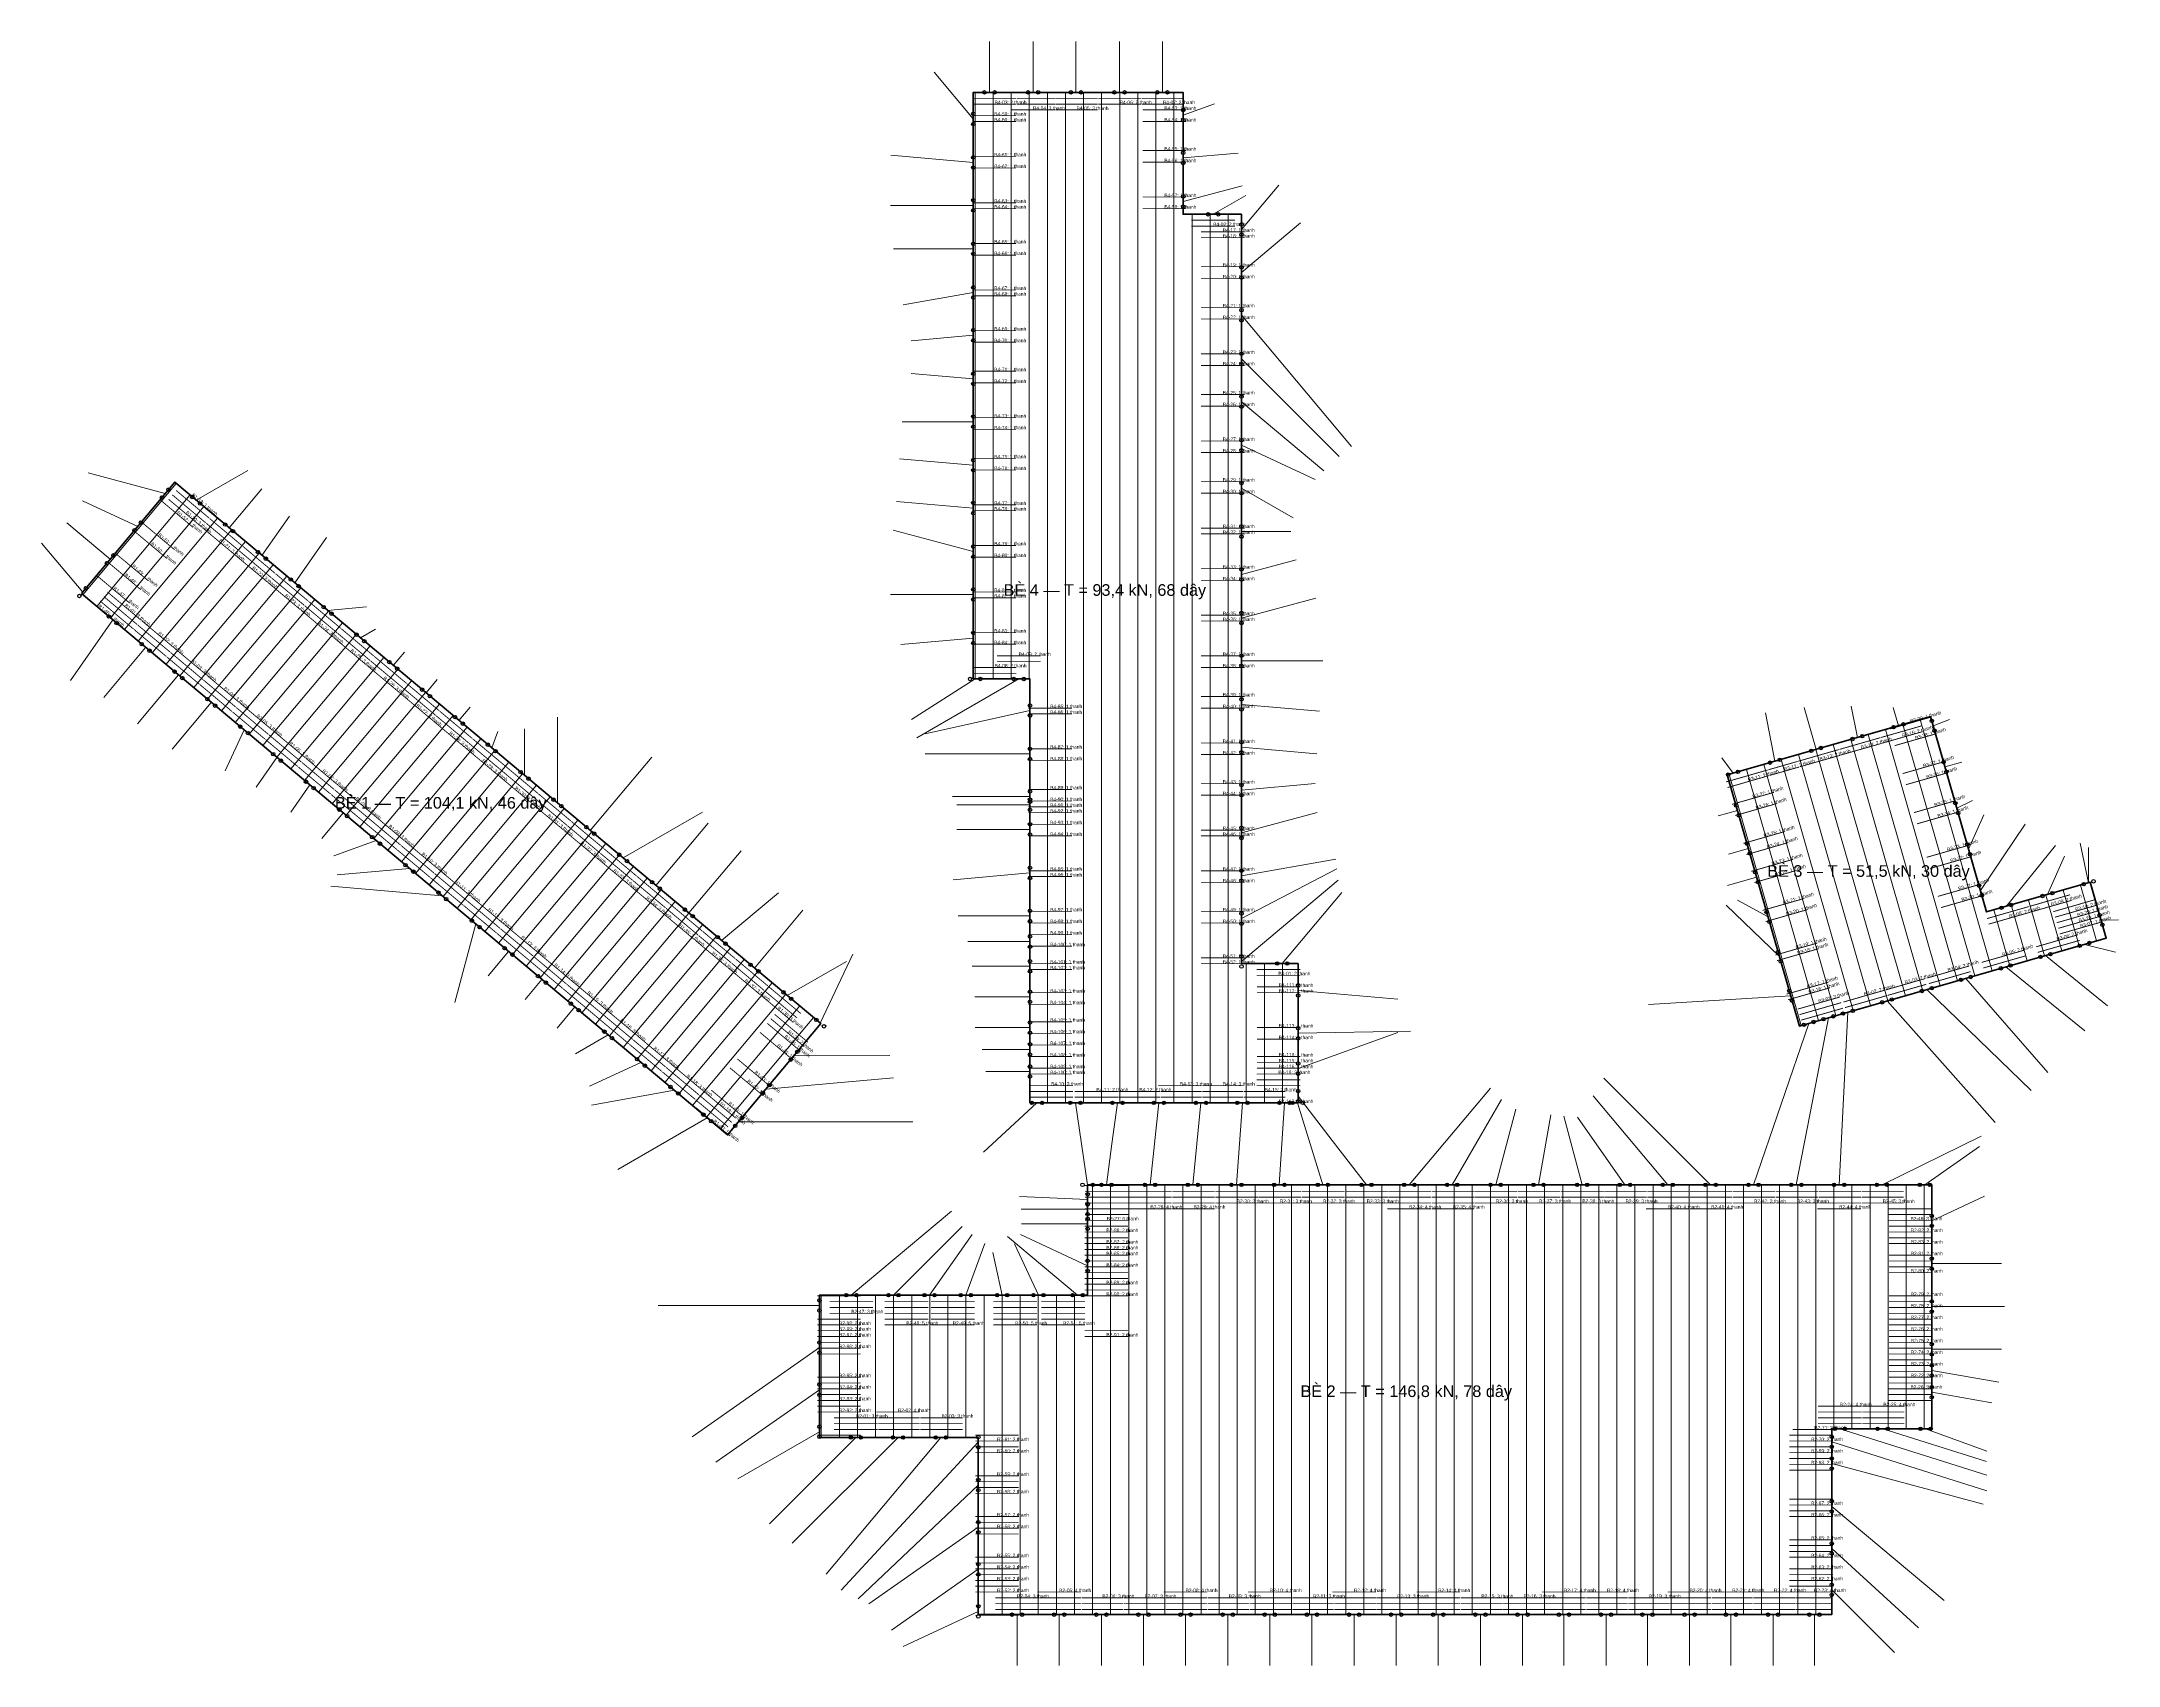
# Model space of a CAD drawing. Header units: metres. Extents: x -255 to 879, y -259 to 301.
# Drawn here: x -255 to 460, y -259 to 301 of the extents above; entities that cross this region are included whole.
import ezdxf

# ---------------------------------------------------------------- set-up
doc = ezdxf.new("R2010")
doc.units = ezdxf.units.M
for name, color, linetype, lineweight in [('BE_PIN', 7, 'Continuous', 50), ('BICH_NEO', 1, 'Continuous', 25), ('DAY_NEO', 5, 'Continuous', 0), ('GIA_CUONG_40x60', 1, 'Continuous', 70), ('KHUNG_C52', 8, 'Continuous', 0)]:
    doc.layers.add(name, color=color, linetype=linetype, lineweight=lineweight)
doc.styles.add('VN', font='arial.ttf')

msp = doc.modelspace()

# ---------------------------------------------------------------- linework, layer by layer
at = {"layer": 'BE_PIN'}
for points in [[(177.43, -16.81), (157.91, -16.81), (157.91, 241.19), (137.83, 241.19), (137.83, 283.19), (65.58, 283.19), (65.58, 81.19), (85.11, 81.19), (85.11, -64.81), (177.43, -64.81)], [(-241.45, 110.58), (-18.98, -75.84), (13.13, -37.52), (-209.34, 148.91)], [(325.17, 48.16), (349.98, -38.36), (455.62, -8.06), (450.11, 11.16), (414.42, 0.93), (395.13, 68.22)], [(12.64, -180.04), (67.3, -180.04), (67.3, -241.04), (361.13, -241.04), (361.13, -177.04), (395.55, -177.04), (395.55, -93.04), (104.94, -93.04), (104.94, -131.03), (12.64, -131.03)]]:
    msp.add_lwpolyline(points, close=True, dxfattribs=at)
at = {"layer": 'BICH_NEO'}
for centre in [(69.42, 283.19), (72.92, 283.19), (84.42, 283.19), (87.92, 283.19), (99.17, 283.19), (102.67, 283.19), (114.17, 283.19), (117.67, 283.19), (128.92, 283.19), (132.42, 283.19), (65.58, 275.78), (65.58, 272.28), (137.83, 277.09), (137.83, 273.59), (65.58, 260.78), (65.58, 257.28), (137.83, 262.34), (137.83, 258.84), (65.58, 246.03), (65.58, 242.53), (137.83, 247.34), (137.83, 243.84), (146.42, 241.19), (149.92, 241.19), (157.91, 237.67), (65.58, 231.03), (157.91, 234.17), (65.58, 227.53), (157.91, 222.92), (65.58, 216.03), (157.91, 219.42), (65.58, 212.53), (157.91, 208.17), (65.58, 201.28), (157.91, 204.67), (65.58, 197.78), (157.91, 193.17), (65.58, 186.28), (157.91, 189.67), (65.58, 182.78), (157.91, 178.42), (65.58, 171.53), (157.91, 174.92), (65.58, 168.03), (157.91, 163.42), (157.91, 159.92), (65.58, 156.53), (65.58, 153.03), (-213.72, 143.67), (-211.48, 146.35), (-203.27, 143.82), (157.91, 148.67), (157.91, 145.17), (-200.59, 141.58), (65.58, 141.78), (65.58, 138.28), (-223.19, 132.36), (-220.95, 135.04), (-191.96, 134.34), (-189.28, 132.1), (157.91, 133.67), (157.91, 130.17), (-232.67, 121.06), (-230.43, 123.74), (-180.66, 124.87), (-177.98, 122.63), (65.58, 126.78), (65.58, 123.28), (-169.35, 115.4), (157.91, 118.92), (157.91, 115.42), (-242.14, 109.75), (-239.9, 112.43), (-166.67, 113.16), (65.58, 112.03), (65.58, 108.53), (-231.99, 102.66), (-229.31, 100.42), (-158.05, 105.92), (-155.37, 103.68), (157.91, 103.92), (157.91, 100.42), (-220.68, 93.18), (-146.74, 96.45), (-144.06, 94.21), (65.58, 97.03), (65.58, 93.53), (-218, 90.94), (-135.44, 86.97), (157.91, 89.17), (157.91, 85.67), (-209.38, 83.71), (-206.7, 81.47), (-132.76, 84.73), (64.49, 81.19), (67.99, 81.19), (79.49, 81.19), (82.99, 81.19), (-198.07, 74.23), (-195.39, 71.99), (-124.13, 77.5), (-121.45, 75.26), (85.11, 72.05), (157.91, 74.17), (-186.77, 64.76), (-112.82, 68.03), (-110.14, 65.79), (85.11, 68.55), (157.91, 70.67), (382.43, 64.58), (385.79, 65.54), (395.56, 66.73), (-184.09, 62.52), (-101.52, 58.55), (85.11, 57.1), (157.91, 59.42), (357.44, 57.41), (368.26, 60.51), (371.62, 61.47), (396.52, 63.37), (-175.46, 55.29), (-172.78, 53.05), (-98.84, 56.31), (85.11, 53.6), (157.91, 55.92), (339.9, 52.38), (343.26, 53.34), (354.08, 56.45), (399.62, 52.55), (-164.16, 45.81), (-161.48, 43.57), (-90.21, 49.08), (-87.53, 46.84), (85.11, 42.42), (157.91, 44.67), (325.48, 48.25), (328.84, 49.21), (400.58, 49.19), (-152.66, 36.18), (-78.91, 39.6), (-76.23, 37.36), (85.11, 39.63), (85.11, 38.92), (85.11, 36.13), (157.91, 41.17), (328.2, 37.59), (403.69, 38.38), (-149.98, 33.94), (-67.6, 30.13), (85.11, 31.12), (157.91, 29.92), (329.16, 34.23), (404.65, 35.02), (-141.36, 26.7), (-138.68, 24.46), (-64.92, 27.89), (85.11, 27.62), (157.91, 26.42), (331.96, 24.48), (332.92, 21.12), (407.75, 24.2), (-129.86, 17.07), (-127.18, 14.83), (-56.3, 20.66), (-53.62, 18.42), (85.11, 16.12), (157.91, 15.17), (334.78, 14.62), (408.71, 20.84), (-118.55, 7.6), (-44.99, 11.18), (-42.31, 8.94), (85.11, 12.62), (157.91, 11.67), (335.74, 11.26), (411.82, 10.02), (412.78, 6.66), (437.05, 7.42), (447.87, 10.52), (447.87, 10.52), (451.23, 11.48), (451.23, 11.48), (-115.87, 5.36), (-33.69, 1.71), (-31.01, -0.53), (85.11, 1.33), (157.91, 0.42), (338.71, 0.92), (419.51, 2.39), (422.87, 3.35), (433.69, 6.46), (453.35, -0.15), (-107.06, -2.04), (-104.38, -4.28), (85.11, -2.17), (85.11, -7.52), (157.91, -3.08), (339.67, -2.44), (454.31, -3.51), (-95.75, -11.51), (-93.07, -13.75), (-22.38, -7.76), (-19.7, -10), (85.11, -11.02), (157.91, -14.33), (342.64, -12.77), (433.02, -14.54), (436.38, -13.58), (446.47, -10.69), (449.83, -9.73), (-84.26, -21.15), (-11.08, -17.24), (-8.4, -19.48), (85.11, -16.01), (85.11, -19.51), (157.91, -17.83), (170.18, -16.81), (173.68, -16.81), (343.6, -16.13), (408.98, -21.44), (419.32, -18.47), (422.68, -17.51), (-81.58, -23.39), (0.23, -26.71), (2.91, -28.95), (85.11, -26.51), (177.43, -24.31), (177.43, -27.81), (346.5, -26.23), (392.17, -26.26), (395.53, -25.3), (405.62, -22.4), (-72.95, -30.62), (-70.27, -32.86), (11.53, -36.19), (85.11, -30.01), (347.46, -29.59), (358.28, -35.98), (361.64, -35.02), (365.01, -34.05), (368.37, -33.09), (378.47, -30.19), (381.83, -29.23), (-61.45, -40.26), (-58.77, -42.5), (14.21, -38.43), (85.11, -37.14), (85.11, -40.64), (177.43, -39.06), (177.43, -42.56), (351.55, -37.9), (354.91, -36.94), (-50.15, -49.73), (2.75, -49.91), (4.99, -47.23), (85.11, -44.64), (85.11, -48.14), (-47.47, -51.97), (85.11, -52.23), (85.11, -55.73), (177.43, -51.25), (177.43, -54.75), (-38.65, -59.36), (-35.97, -61.6), (-6.88, -61.41), (-4.64, -58.73), (85.77, -64.81), (89.27, -64.81), (98.98, -64.81), (102.48, -64.81), (113.48, -64.81), (116.98, -64.81), (127.73, -64.81), (131.23, -64.81), (142.23, -64.81), (145.73, -64.81), (156.48, -64.81), (159.98, -64.81), (170.98, -64.81), (174.48, -64.81), (175.49, -64.81), (177.43, -60.74), (177.43, -64.24), (178.99, -64.81), (-27.35, -68.84), (-24.67, -71.08), (-14.12, -70.03), (-16.36, -72.71), (103.2, -93.04), (106.7, -93.04), (109.68, -93.04), (113.18, -93.04), (124.68, -93.04), (128.18, -93.04), (139.43, -93.04), (142.93, -93.04), (154.43, -93.04), (157.93, -93.04), (169.18, -93.04), (172.68, -93.04), (184.18, -93.04), (187.68, -93.04), (199.18, -93.04), (202.68, -93.04), (213.93, -93.04), (217.43, -93.04), (228.68, -93.04), (232.18, -93.04), (243.68, -93.04), (247.18, -93.04), (258.43, -93.04), (261.93, -93.04), (273.43, -93.04), (276.93, -93.04), (288.18, -93.04), (291.68, -93.04), (302.93, -93.04), (306.43, -93.04), (317.68, -93.04), (321.18, -93.04), (332.43, -93.04), (335.93, -93.04), (347.18, -93.04), (350.68, -93.04), (361.93, -93.04), (365.43, -93.04), (376.68, -93.04), (380.18, -93.04), (391.43, -93.04), (394.93, -93.04), (104.94, -96.28), (104.94, -99.6), (104.94, -99.78), (104.94, -103.1), (104.94, -104.69), (395.55, -103.67), (395.55, -107.17), (104.94, -108.19), (104.94, -119.19), (395.55, -118.42), (395.55, -121.92), (104.94, -122.69), (12.64, -132.82), (12.64, -136.32), (21.85, -131.02), (25.35, -131.02), (36.35, -131.02), (39.85, -131.02), (48.77, -131.02), (52.27, -131.02), (61.27, -131.02), (64.77, -131.02), (73.77, -131.02), (77.27, -131.02), (86.27, -131.02), (89.77, -131.02), (99.77, -131.02), (103.27, -131.02), (395.55, -133.17), (395.55, -136.67), (12.64, -147.32), (395.55, -147.92), (12.64, -150.82), (395.55, -151.42), (395.55, -155.19), (12.64, -161.82), (395.55, -158.69), (395.55, -162.67), (12.64, -165.32), (395.55, -166.17), (12.64, -176.32), (362.17, -177.04), (365.67, -177.04), (376.92, -177.04), (380.42, -177.04), (391.67, -177.04), (395.17, -177.04), (12.64, -179.82), (23.42, -180.04), (26.92, -180.04), (37.92, -180.04), (41.42, -180.04), (52.67, -180.04), (56.17, -180.04), (67.3, -179.91), (67.3, -183.41), (361.13, -179.77), (361.13, -183.27), (361.13, -187.25), (361.13, -190.75), (67.3, -194.66), (67.3, -198.16), (361.13, -202), (361.13, -205.5), (67.3, -209.16), (67.3, -212.66), (361.13, -216.5), (361.13, -220), (67.3, -223.66), (67.3, -227.16), (361.13, -230.75), (361.13, -234.25), (67.3, -238.16), (67.3, -241.66), (78.92, -241.04), (82.42, -241.04), (93.42, -241.04), (96.92, -241.04), (107.92, -241.04), (111.42, -241.04), (122.42, -241.04), (125.92, -241.04), (136.92, -241.04), (140.42, -241.04), (151.42, -241.04), (154.92, -241.04), (165.92, -241.04), (169.42, -241.04), (180.42, -241.04), (183.92, -241.04), (194.92, -241.04), (198.42, -241.04), (209.42, -241.04), (212.92, -241.04), (223.92, -241.04), (227.42, -241.04), (238.42, -241.04), (241.92, -241.04), (252.92, -241.04), (256.42, -241.04), (267.17, -241.04), (270.67, -241.04), (281.67, -241.04), (285.17, -241.04), (295.92, -241.04), (299.42, -241.04), (310.42, -241.04), (313.92, -241.04), (324.67, -241.04), (328.17, -241.04), (339.17, -241.04), (342.67, -241.04), (353.42, -241.04), (356.92, -241.04)]:
    msp.add_circle(centre, 0.6, dxfattribs=at)
at = {"layer": 'DAY_NEO'}
for p, q in [((71.17, 283.19), (71.17, 300.69)), ((86.17, 283.19), (86.17, 300.69)), ((100.92, 283.19), (100.92, 300.69)), ((115.92, 283.19), (115.92, 300.69)), ((130.67, 283.19), (130.67, 300.69)), ((65.58, 274.03), (52.08, 290.12)), ((137.83, 275.34), (148.64, 279.27)), ((65.58, 259.03), (37.19, 261.51)), ((137.83, 260.59), (156.76, 262.25)), ((137.83, 245.59), (158.11, 251.04)), ((157.91, 235.92), (170.76, 251.24)), ((65.58, 244.28), (37.08, 244.28)), ((148.17, 241.19), (159.43, 247.69)), ((157.91, 221.17), (178.21, 238.2)), ((65.58, 229.28), (38.08, 229.28)), ((65.58, 214.28), (41.45, 210.03)), ((157.91, 206.42), (195.83, 161.22)), ((65.58, 199.53), (44.16, 197.66)), ((65.58, 184.53), (44.16, 186.4)), ((157.91, 191.42), (191.5, 157.83)), ((157.91, 176.67), (186.25, 152.89)), ((65.58, 169.78), (41.08, 169.78)), ((157.91, 161.67), (183.29, 149.84)), ((-212.6, 145.01), (-239.17, 152.11)), ((-201.93, 142.7), (-184.18, 152.96)), ((65.58, 154.78), (40.18, 157)), ((-190.62, 133.22), (-179.38, 146.64)), ((157.91, 146.92), (175.66, 136.67)), ((-222.07, 133.7), (-241.11, 142.56)), ((-179.32, 123.75), (-169.86, 137.27)), ((65.58, 140.03), (39.18, 142.34)), ((-231.55, 122.4), (-246.49, 134.93)), ((-168.01, 114.28), (-157.12, 129.85)), ((65.58, 125.03), (38.05, 132.41)), ((157.91, 131.92), (174.91, 131.92)), ((-241.02, 111.09), (-255.18, 127.93)), ((157.91, 117.17), (176.75, 122.22)), ((65.58, 110.28), (37.08, 110.28)), ((157.91, 102.17), (183.51, 109.03)), ((-230.65, 101.54), (-245.26, 80.64)), ((-156.71, 104.8), (-143.26, 105.98)), ((-145.4, 95.33), (-140.2, 98.33)), ((65.58, 95.28), (40.68, 93.1)), ((-219.34, 92.06), (-233.79, 74.82)), ((-134.1, 85.85), (-130.24, 90.45)), ((157.91, 87.42), (185.91, 87.42)), ((-208.04, 82.59), (-222.17, 65.73)), ((-122.79, 76.38), (-118.93, 80.98)), ((66.24, 81.19), (44.31, 67.22)), ((81.24, 81.19), (46.17, 60.94)), ((-196.73, 73.11), (-210.22, 57.02)), ((-111.48, 66.91), (-107.62, 71.51)), ((157.91, 72.42), (184.81, 70.07)), ((369.94, 60.99), (367.84, 71.79)), ((-77.57, 38.48), (-77.6, 67.98)), ((85.11, 70.3), (48.98, 62.31)), ((341.58, 52.86), (338.33, 69.55)), ((355.76, 56.93), (351.62, 71.35)), ((384.11, 65.06), (382.32, 71.31)), ((396.04, 65.05), (401.64, 67.2)), ((-185.43, 63.64), (-191.97, 49.59)), ((-100.18, 57.43), (-98.13, 63.07)), ((-88.87, 47.96), (-88.88, 63.96)), ((157.91, 57.67), (183.81, 55.4)), ((-174.12, 54.17), (-181.28, 43.92)), ((-66.26, 29.01), (-45.06, 54.3)), ((85.11, 55.35), (49, 55.35)), ((327.16, 48.73), (323.34, 53.99)), ((400.1, 50.87), (405.87, 52.53)), ((-162.82, 44.69), (-169.41, 35.27)), ((157.91, 42.92), (183.31, 45.14)), ((85.11, 40.67), (58.4, 40.67)), ((85.11, 37.88), (59.95, 37.88)), ((328.68, 35.91), (321.97, 33.99)), ((404.17, 36.7), (409.56, 39.33)), ((-151.32, 35.06), (-158.7, 26.24)), ((-54.96, 19.54), (-27.69, 35.3)), ((-43.65, 10.06), (-25.67, 31.53)), ((85.11, 29.37), (59.97, 29.37)), ((157.91, 28.17), (183.99, 35.16)), ((408.23, 22.52), (413.52, 34.4)), ((412.3, 8.34), (427.68, 31.14)), ((-140.02, 25.58), (-154.58, 20.27)), ((-32.35, 0.59), (-14.36, 22.05)), ((332.44, 22.8), (325.58, 20.84)), ((421.19, 2.87), (438.19, 23.85)), ((449.55, 11), (446.63, 24.6)), ((449.55, 11), (449.49, 23.16)), ((-128.52, 15.95), (-153.42, 13.76)), ((85.11, 14.37), (58.71, 12.06)), ((157.91, 13.42), (190.41, 19.14)), ((157.91, -1.33), (190.73, 15.76)), ((435.37, 6.94), (441.27, 20.19)), ((-117.21, 6.48), (-155.57, 9.8)), ((-21.04, -8.88), (-1.51, 7.52)), ((157.91, -16.08), (191.23, 11.89)), ((171.93, -16.81), (192.5, 7.7)), ((335.26, 12.94), (325.22, 10.06)), ((-9.74, -18.36), (6.96, 1.57)), ((343.12, -14.45), (324.77, 3.26)), ((339.19, -0.76), (328.7, 5.06)), ((-105.72, -3.16), (-112.95, -30.21)), ((85.11, -0.42), (60.4, -0.42)), ((453.83, -1.83), (459.83, -1.72)), ((-94.41, -12.63), (-101.47, -21.06)), ((12.87, -37.31), (24.14, -13.54)), ((85.11, -9.27), (63.67, -9.27)), ((434.7, -14.06), (456.07, -31.37)), ((448.15, -10.21), (458.82, -12.87)), ((1.57, -27.83), (21.92, -16.07)), ((85.11, -17.76), (65.17, -17.76)), ((421, -17.99), (448.2, -40.02)), ((-82.92, -22.27), (-88.7, -29.17)), ((85.11, -28.26), (66.11, -28.26)), ((177.43, -26.06), (211.8, -29.07)), ((346.98, -27.91), (298.07, -30.9)), ((393.85, -25.78), (429.81, -60.52)), ((407.3, -21.92), (435.52, -54.36)), ((-71.61, -31.74), (-77.71, -39.02)), ((359.96, -35.5), (354.45, -64.27)), ((366.69, -33.57), (365.19, -63.31)), ((380.15, -29.71), (417.36, -71.56)), ((-60.11, -41.38), (-71.36, -47.89)), ((85.11, -38.89), (66.21, -38.89)), ((177.43, -40.81), (216.14, -40.06)), ((177.43, -53), (211.73, -40.52)), ((353.23, -37.42), (343.71, -65.23)), ((3.87, -48.57), (36.87, -48.54)), ((85.11, -46.39), (68.61, -46.39)), ((-48.81, -50.85), (-66.48, -59.1)), ((-5.76, -60.07), (38.07, -56.21)), ((85.11, -53.98), (69.88, -53.98)), ((319.43, -93.04), (282.66, -56.27)), ((-37.31, -60.48), (-65.86, -65.54)), ((177.43, -62.49), (189.18, -77.76)), ((215.68, -93.04), (243.64, -59.72)), ((230.43, -93.04), (247.43, -63.6)), ((304.68, -93.04), (278.97, -62.4)), ((348.93, -93.04), (354.45, -64.27)), ((363.68, -93.04), (365.19, -63.31)), ((-26.01, -69.96), (-56.74, -87.73)), ((-15.24, -71.37), (44.76, -71.32)), ((87.52, -64.81), (69.14, -81.76)), ((100.73, -64.81), (102.84, -78.93)), ((115.23, -64.81), (113.33, -78.93)), ((129.48, -64.81), (127.96, -78.93)), ((143.98, -64.81), (142.58, -78.93)), ((158.23, -64.81), (157.2, -78.93)), ((172.73, -64.81), (171.83, -78.93)), ((177.24, -64.81), (181.59, -78.93)), ((245.43, -93.04), (252.42, -66.96)), ((260.18, -93.04), (264.43, -68.91)), ((275.18, -93.04), (268.84, -69.37)), ((289.93, -93.04), (273.58, -69.69)), ((334.18, -93.04), (343.71, -65.23)), ((200.93, -93.04), (189.18, -77.76)), ((378.43, -93.04), (412.53, -76.28)), ((104.95, -93.04), (102.84, -78.93)), ((111.43, -93.04), (113.33, -78.93)), ((126.43, -93.04), (127.96, -78.93)), ((141.18, -93.04), (142.58, -78.93)), ((156.18, -93.04), (157.2, -78.93)), ((170.93, -93.04), (171.83, -78.93)), ((185.93, -93.04), (181.59, -78.93)), ((393.18, -93.04), (412.02, -79.85)), ((104.94, -98.03), (81.46, -97.08)), ((395.55, -105.42), (413.68, -96.97)), ((23.6, -131.02), (58.07, -102.09)), ((104.94, -101.35), (82.12, -101.35)), ((104.94, -106.44), (82.15, -106.44)), ((38.1, -131.02), (61.79, -107.33)), ((50.52, -131.02), (65.15, -110.13)), ((63.02, -131.02), (69.52, -113.17)), ((101.52, -131.02), (77.39, -110.78)), ((88.02, -131.02), (79.77, -113.35)), ((104.94, -120.94), (81.83, -110.16)), ((75.52, -131.02), (72.28, -116.38)), ((395.55, -120.17), (419.55, -120.17)), ((12.64, -134.57), (-42.86, -134.57)), ((395.55, -134.92), (420.55, -134.92)), ((12.64, -149.07), (-31.18, -179.76)), ((395.55, -149.67), (419.55, -149.67)), ((395.55, -156.94), (418.69, -161.02)), ((12.64, -163.57), (-22.99, -188.52)), ((395.55, -164.42), (416.23, -168.07)), ((12.64, -178.07), (-15.51, -194.32)), ((363.92, -177.04), (414.46, -192.99)), ((378.67, -177.04), (414.43, -188.32)), ((393.42, -177.04), (414.56, -184.74)), ((25.17, -180.04), (-4.53, -209.74)), ((39.67, -180.04), (3.25, -216.46)), ((54.42, -180.04), (14.89, -227.15)), ((67.3, -181.66), (20.1, -232.63)), ((361.13, -181.52), (414.53, -198.38)), ((361.13, -189), (413.29, -202.98)), ((67.3, -196.41), (25.93, -235.62)), ((361.13, -203.75), (399.82, -236.21)), ((67.3, -210.91), (29.62, -237.29)), ((361.13, -218.25), (390.99, -245.61)), ((67.3, -225.41), (37.4, -246.35)), ((361.13, -232.5), (382.7, -254.07)), ((67.3, -239.91), (41.47, -251.95)), ((80.67, -241.04), (80.67, -258.54)), ((95.17, -241.04), (95.17, -258.54)), ((109.67, -241.04), (109.67, -258.54)), ((124.17, -241.04), (124.17, -258.54)), ((138.67, -241.04), (138.67, -258.54)), ((153.17, -241.04), (153.17, -258.54)), ((167.67, -241.04), (167.67, -258.54)), ((182.17, -241.04), (182.17, -258.54)), ((196.67, -241.04), (196.67, -258.54)), ((211.17, -241.04), (211.17, -258.54)), ((225.67, -241.04), (225.67, -258.54)), ((240.17, -241.04), (240.17, -258.54)), ((254.67, -241.04), (254.67, -258.54)), ((268.92, -241.04), (268.92, -258.54)), ((283.42, -241.04), (283.42, -258.54)), ((297.67, -241.04), (297.67, -258.54)), ((312.17, -241.04), (312.17, -258.54)), ((326.42, -241.04), (326.42, -258.54)), ((340.92, -241.04), (340.92, -258.54)), ((355.17, -241.04), (355.17, -258.54))]:
    msp.add_line(p, q, dxfattribs=at)
at = {"layer": 'GIA_CUONG_40x60', "const_width": 0.3}
for points in [[(65.42, 281.14), (80.42, 281.14)], [(65.42, 279.14), (80.42, 279.14)], [(80.62, 281.14), (93.67, 281.14)], [(80.62, 279.14), (93.67, 279.14)], [(93.87, 281.14), (108.42, 281.14)], [(93.87, 279.14), (108.42, 279.14)], [(108.62, 281.14), (123.42, 281.14)], [(108.62, 279.14), (123.42, 279.14)], [(123.62, 281.14), (138.17, 281.14)], [(123.62, 279.14), (138.17, 279.14)], [(65.32, 275.14), (80.32, 275.14)], [(65.32, 273.14), (80.32, 273.14)], [(78.67, 277.14), (93.67, 277.14)], [(93.87, 277.14), (108.42, 277.14)], [(123.87, 277.14), (138.87, 277.14)], [(123.87, 273.14), (138.87, 273.14)], [(65.32, 261.14), (80.32, 261.14)], [(123.87, 263.14), (138.87, 263.14)], [(123.87, 259.14), (138.87, 259.14)], [(65.32, 257.14), (80.32, 257.14)], [(65.32, 245.14), (80.32, 245.14)], [(65.32, 243.14), (80.32, 243.14)], [(123.87, 247.14), (138.87, 247.14)], [(123.87, 243.14), (138.87, 243.14)], [(140.67, 239.14), (155.67, 239.14)], [(140.67, 237.14), (155.67, 237.14)], [(65.32, 231.14), (80.32, 231.14)], [(143.97, 235.14), (158.97, 235.14)], [(143.97, 233.14), (158.97, 233.14)], [(65.32, 227.14), (80.32, 227.14)], [(143.97, 223.14), (158.97, 223.14)], [(65.32, 215.14), (80.32, 215.14)], [(143.97, 219.14), (158.97, 219.14)], [(65.32, 213.14), (80.32, 213.14)], [(143.97, 209.14), (158.97, 209.14)], [(65.32, 201.14), (80.32, 201.14)], [(143.97, 205.14), (158.97, 205.14)], [(65.32, 197.14), (80.32, 197.14)], [(143.97, 193.14), (158.97, 193.14)], [(65.32, 187.14), (80.32, 187.14)], [(143.97, 189.14), (158.97, 189.14)], [(65.32, 183.14), (80.32, 183.14)], [(143.97, 179.14), (158.97, 179.14)], [(143.97, 175.14), (158.97, 175.14)], [(65.32, 171.14), (80.32, 171.14)], [(65.32, 167.14), (80.32, 167.14)], [(143.97, 163.14), (158.97, 163.14)], [(143.97, 159.14), (158.97, 159.14)], [(65.32, 157.14), (80.32, 157.14)], [(65.32, 153.14), (80.32, 153.14)], [(-214.51, 143.01), (-203.01, 133.38)], [(-211.43, 143.04), (-199.93, 133.41)], [(-210.14, 144.57), (-198.65, 134.94)], [(-209.37, 149.14), (-197.87, 139.51)], [(-208.86, 146.11), (-197.36, 136.47)], [(143.97, 149.14), (158.97, 149.14)], [(143.97, 145.14), (158.97, 145.14)], [(-197.21, 136.35), (-186.05, 127)], [(65.32, 141.14), (80.32, 141.14)], [(65.32, 139.14), (80.32, 139.14)], [(-223.5, 132.28), (-212, 122.64)], [(-220.93, 135.34), (-209.43, 125.71)], [(-199.78, 133.28), (-188.62, 123.93)], [(-198.49, 134.81), (-187.33, 125.47)], [(143.97, 133.14), (158.97, 133.14)], [(143.97, 131.14), (158.97, 131.14)], [(-232.49, 121.54), (-220.99, 111.91)], [(-229.92, 124.61), (-218.42, 114.98)], [(-188.46, 123.8), (-177.31, 114.46)], [(-187.18, 125.34), (-176.03, 116)], [(-185.89, 126.87), (-174.75, 117.53)], [(65.32, 127.14), (80.32, 127.14)], [(65.32, 123.14), (80.32, 123.14)], [(-236.34, 116.94), (-224.84, 107.31)], [(-177.16, 114.34), (-166.01, 104.99)], [(-175.88, 115.87), (-164.72, 106.53)], [(-174.59, 117.4), (-163.44, 108.06)], [(143.97, 119.14), (158.97, 119.14)], [(143.97, 115.14), (158.97, 115.14)], [(-241.47, 110.81), (-229.98, 101.18)], [(-235.01, 108.01), (-223.52, 98.38)], [(-233.73, 109.54), (-222.23, 99.91)], [(-232.45, 111.08), (-220.95, 101.44)], [(-163.28, 107.93), (-152.13, 98.59)], [(65.32, 111.14), (80.32, 111.14)], [(65.32, 109.14), (80.32, 109.14)], [(-220.79, 101.32), (-209.63, 91.97)], [(-165.85, 104.86), (-154.7, 95.52)], [(-164.57, 106.4), (-153.41, 97.05)], [(143.97, 103.14), (158.97, 103.14)], [(143.97, 101.14), (158.97, 101.14)], [(-223.36, 98.25), (-212.2, 88.9)], [(-222.08, 99.78), (-210.92, 90.43)], [(-154.54, 95.39), (-143.39, 86.05)], [(-153.26, 96.93), (-142.11, 87.58)], [(-151.98, 98.46), (-140.82, 89.12)], [(65.32, 97.14), (80.32, 97.14)], [(65.32, 93.14), (80.32, 93.14)], [(-212.05, 88.77), (-200.9, 79.43)], [(-210.76, 90.31), (-199.62, 80.97)], [(-209.48, 91.84), (-198.33, 82.5)], [(-143.24, 85.92), (-132.08, 76.58)], [(-141.95, 87.45), (-130.8, 78.11)], [(-140.67, 88.99), (-129.51, 79.64)], [(73.74, 89.14), (88.74, 89.14)], [(73.74, 87.14), (88.74, 87.14)], [(143.97, 89.14), (158.97, 89.14)], [(-200.75, 79.31), (-189.59, 69.96)], [(-199.46, 80.84), (-188.3, 71.49)], [(-198.18, 82.37), (-187.02, 73.02)], [(-129.36, 79.52), (-118.21, 70.17)], [(65.42, 85.14), (80.42, 85.14)], [(65.42, 83.14), (80.42, 83.14)], [(143.97, 85.14), (158.97, 85.14)], [(-188.15, 71.36), (-177, 62.02)], [(-186.87, 72.9), (-175.72, 63.56)], [(-131.93, 76.45), (-120.77, 67.11)], [(-130.64, 77.98), (-119.49, 68.64)], [(143.97, 75.14), (158.97, 75.14)], [(-189.43, 69.83), (-178.28, 60.49)], [(-120.62, 66.98), (-109.47, 57.63)], [(-119.34, 68.51), (-108.18, 59.17)], [(-118.05, 70.04), (-106.9, 60.7)], [(84.58, 71.14), (99.58, 71.14)], [(84.58, 69.14), (99.58, 69.14)], [(143.97, 71.14), (158.97, 71.14)], [(377.95, 60.98), (391.93, 64.99)], [(381.12, 63.97), (395.54, 68.11)], [(-178.13, 60.36), (-166.98, 51.02)], [(-176.85, 61.9), (-165.69, 52.55)], [(-175.56, 63.43), (-164.41, 54.09)], [(-109.31, 57.51), (-98.16, 48.16)], [(-108.03, 59.04), (-96.87, 49.7)], [(-106.74, 60.57), (-95.59, 51.23)], [(84.58, 57.14), (99.58, 57.14)], [(143.97, 59.14), (158.97, 59.14)], [(363.77, 56.92), (377.76, 60.93)], [(364.32, 55), (378.31, 59.01)], [(378.5, 59.06), (392.48, 63.07)], [(382.77, 58.21), (397.19, 62.34)], [(-166.82, 50.89), (-155.67, 41.55)], [(-165.54, 52.42), (-154.38, 43.08)], [(-164.25, 53.96), (-153.1, 44.61)], [(-95.44, 51.1), (-84.28, 41.76)], [(84.58, 53.14), (99.58, 53.14)], [(143.97, 55.14), (158.97, 55.14)], [(339.31, 49.9), (349.4, 52.8)], [(339.86, 47.98), (349.95, 50.88)], [(349.59, 52.85), (363.58, 56.86)], [(350.14, 50.93), (364.13, 54.94)], [(385.53, 48.59), (399.95, 52.73)], [(-154.23, 42.95), (-142.89, 33.45)], [(-152.95, 44.49), (-141.6, 34.98)], [(-98.01, 48.03), (-86.85, 38.69)], [(-96.72, 49.57), (-85.57, 40.22)], [(84.58, 43.14), (99.58, 43.14)], [(143.97, 45.14), (158.97, 45.14)], [(324.69, 45.71), (339.11, 49.85)], [(325.25, 43.79), (339.66, 47.93)], [(386.63, 44.75), (401.05, 48.88)], [(-155.52, 41.42), (-144.17, 31.92)], [(-86.7, 38.56), (-75.54, 29.22)], [(-85.41, 40.1), (-74.26, 30.75)], [(-84.13, 41.63), (-72.97, 32.29)], [(84.58, 39.14), (99.58, 39.14)], [(84.58, 37.14), (99.58, 37.14)], [(143.97, 41.14), (158.97, 41.14)], [(326.8, 38), (341.22, 42.13)], [(327.91, 34.15), (342.32, 38.29)], [(389.39, 35.14), (403.81, 39.27)], [(-144.02, 31.79), (-132.86, 22.44)], [(-142.73, 33.32), (-131.58, 23.98)], [(-141.45, 34.85), (-130.29, 25.51)], [(-75.39, 29.09), (-64.23, 19.75)], [(-74.11, 30.62), (-62.95, 21.28)], [(-72.82, 32.16), (-61.67, 22.81)], [(84.58, 35.14), (99.58, 35.14)], [(84.58, 31.14), (99.58, 31.14)], [(143.97, 29.14), (158.97, 29.14)], [(330.66, 24.54), (345.08, 28.67)], [(390.49, 31.29), (404.91, 35.42)], [(-132.71, 22.32), (-121.36, 12.81)], [(-131.43, 23.85), (-120.08, 14.35)], [(-130.14, 25.38), (-118.8, 15.88)], [(-61.51, 22.69), (-50.36, 13.35)], [(84.58, 27.14), (99.58, 27.14)], [(143.97, 27.14), (158.97, 27.14)], [(331.76, 20.69), (346.18, 24.83)], [(393.8, 19.76), (408.22, 23.89)], [(-119.93, 14.22), (-108.77, 4.87)], [(-118.64, 15.75), (-107.49, 6.41)], [(-64.08, 19.62), (-52.93, 10.28)], [(-62.8, 21.15), (-51.65, 11.81)], [(84.58, 15.14), (99.58, 15.14)], [(143.97, 15.14), (158.97, 15.14)], [(333.42, 14.93), (347.84, 19.06)], [(334.52, 11.08), (348.94, 15.22)], [(394.9, 15.91), (409.32, 20.04)], [(-121.21, 12.69), (-110.06, 3.34)], [(-52.78, 10.15), (-41.62, 0.8)], [(-51.49, 11.69), (-40.33, 2.34)], [(-50.21, 13.22), (-39.05, 3.87)], [(84.58, 13.14), (99.58, 13.14)], [(143.97, 11.14), (158.97, 11.14)], [(397.66, 6.3), (412.07, 10.43)], [(-109.9, 3.21), (-98.56, -6.29)], [(-108.62, 4.75), (-97.27, -4.76)], [(-107.33, 6.28), (-95.99, -3.22)], [(-41.47, 0.68), (-30.32, -8.66)], [(-40.18, 2.21), (-29.03, -7.13)], [(-38.9, 3.74), (-27.75, -5.6)], [(84.58, 1.14), (99.58, 1.14)], [(143.97, 1.14), (158.97, 1.14)], [(337.28, 1.47), (351.7, 5.6)], [(338.38, -2.38), (352.8, 1.76)], [(398.76, 2.45), (413.18, 6.59)], [(414.59, -1.33), (429.01, 2.8)], [(415.14, -3.25), (429.56, 0.88)], [(429.2, 2.86), (443.19, 6.87)], [(429.75, 0.94), (443.74, 4.95)], [(437.39, 1.05), (451.81, 5.18)], [(437.94, -0.88), (452.36, 3.26)], [(438.59, -2.77), (453.01, 1.36)], [(-98.4, -6.42), (-87.25, -15.76)], [(-97.12, -4.88), (-85.97, -14.23)], [(-95.84, -3.35), (-84.68, -12.69)], [(-28.88, -7.26), (-17.72, -16.6)], [(-27.59, -5.72), (-16.44, -15.07)], [(84.58, -2.86), (99.58, -2.86)], [(84.58, -6.86), (99.58, -6.86)], [(143.97, -2.86), (158.97, -2.86)], [(431.49, -11.05), (445.91, -6.91)], [(439.14, -4.69), (453.56, -0.56)], [(439.6, -6.64), (454.02, -2.51)], [(-85.81, -14.36), (-74.47, -23.86)], [(-84.53, -12.82), (-73.18, -22.33)], [(-30.16, -8.79), (-19.01, -18.13)], [(84.58, -10.86), (99.58, -10.86)], [(341.69, -13.91), (356.11, -9.78)], [(342.24, -15.83), (356.66, -11.7)], [(412.75, -16.42), (427.17, -12.29)], [(413.3, -18.35), (427.72, -14.21)], [(432.04, -12.97), (446.46, -8.84)], [(-87.1, -15.89), (-75.75, -25.39)], [(-18.85, -18.26), (-7.7, -27.61)], [(-17.57, -16.73), (-6.42, -26.07)], [(-16.29, -15.2), (-5.13, -24.54)], [(84.58, -16.86), (99.58, -16.86)], [(84.58, -18.86), (99.58, -18.86)], [(143.97, -14.86), (158.97, -14.86)], [(143.97, -16.86), (158.97, -16.86)], [(163.13, -18.86), (178.13, -18.86)], [(163.13, -20.86), (178.13, -20.86)], [(394, -21.8), (408.42, -17.66)], [(394.56, -23.72), (408.97, -19.59)], [(-75.6, -25.52), (-64.44, -34.86)], [(-74.31, -23.99), (-63.16, -33.33)], [(-73.03, -22.45), (-61.87, -31.8)], [(-7.55, -27.73), (3.61, -37.08)], [(-6.26, -26.2), (4.89, -35.54)], [(-4.98, -24.67), (6.18, -34.01)], [(84.58, -26.86), (99.58, -26.86)], [(163.23, -24.86), (178.23, -24.86)], [(163.23, -26.86), (178.23, -26.86)], [(345.55, -27.37), (359.97, -23.24)], [(346.1, -29.29), (360.52, -25.16)], [(349.47, -32.49), (363.89, -28.35)], [(365.17, -30.07), (379.59, -25.93)], [(365.72, -31.99), (380.14, -27.85)], [(379.78, -25.88), (393.17, -22.04)], [(380.33, -27.8), (393.72, -23.96)], [(-64.44, -34.87), (-52.94, -44.5)], [(-63.15, -33.33), (-51.66, -42.97)], [(-61.87, -31.8), (-50.37, -41.43)], [(-4.13, -35.82), (7.37, -45.45)], [(-2.84, -34.28), (8.66, -43.92)], [(84.58, -30.86), (99.58, -30.86)], [(350.03, -34.41), (364.44, -30.27)], [(350.58, -36.33), (365, -32.2)], [(-50.22, -41.56), (-39.07, -50.9)], [(-7.9, -40.48), (3.6, -50.11)], [(-5.33, -37.41), (6.16, -47.05)], [(84.58, -36.86), (99.58, -36.86)], [(84.58, -40.86), (99.58, -40.86)], [(163.23, -38.86), (178.23, -38.86)], [(163.23, -42.86), (178.23, -42.86)], [(-52.79, -44.63), (-41.64, -53.97)], [(-51.5, -43.09), (-40.35, -52.43)], [(-15.61, -49.68), (-4.11, -59.31)], [(84.58, -44.86), (99.58, -44.86)], [(84.58, -48.86), (99.58, -48.86)], [(163.23, -48.86), (178.23, -48.86)], [(-41.48, -54.1), (-30.14, -63.6)], [(-40.2, -52.56), (-28.85, -62.06)], [(-38.92, -51.03), (-27.57, -60.53)], [(-18.18, -52.75), (-6.68, -62.38)], [(84.58, -52.86), (99.58, -52.86)], [(84.58, -54.86), (99.58, -54.86)], [(163.13, -54.86), (178.13, -54.86)], [(163.13, -56.86), (178.13, -56.86)], [(163.23, -50.86), (178.23, -50.86)], [(163.23, -52.86), (178.23, -52.86)], [(-29.99, -63.73), (-18.83, -73.07)], [(-28.7, -62.19), (-17.55, -71.54)], [(-27.42, -60.66), (-16.26, -70)], [(-24.6, -60.41), (-13.1, -70.04)], [(84.88, -58.86), (99.88, -58.86)], [(84.88, -60.86), (99.88, -60.86)], [(84.88, -62.86), (99.88, -62.86)], [(100.48, -60.86), (115.48, -60.86)], [(100.48, -62.86), (115.48, -62.86)], [(115.68, -60.86), (129.85, -60.86)], [(115.68, -62.86), (129.85, -62.86)], [(129.23, -58.86), (144.23, -58.86)], [(130.06, -60.86), (144.23, -60.86)], [(130.06, -62.86), (144.23, -62.86)], [(144.43, -58.86), (158.6, -58.86)], [(144.43, -60.86), (158.6, -60.86)], [(144.43, -62.86), (158.6, -62.86)], [(158.81, -60.86), (172.98, -60.86)], [(158.81, -62.86), (172.98, -62.86)], [(163.13, -58.86), (178.13, -58.86)], [(-29.73, -66.55), (-18.24, -76.18)], [(163.23, -64.86), (178.23, -64.86)], [(103.9, -93.26), (118.9, -93.26)], [(104, -95.26), (119, -95.26)], [(104, -97.26), (119, -97.26)], [(104, -99.26), (119, -99.26)], [(119.2, -95.26), (133.93, -95.26)], [(119.2, -97.26), (133.93, -97.26)], [(119.2, -99.26), (133.93, -99.26)], [(134.13, -95.26), (148.68, -95.26)], [(134.13, -97.26), (148.68, -97.26)], [(134.13, -99.26), (148.68, -99.26)], [(148.88, -95.26), (163.68, -95.26)], [(148.88, -97.26), (163.68, -97.26)], [(148.88, -99.26), (163.68, -99.26)], [(163.88, -95.26), (178.43, -95.26)], [(163.88, -97.26), (178.43, -97.26)], [(163.88, -99.26), (178.43, -99.26)], [(178.63, -95.26), (193.43, -95.26)], [(178.63, -97.26), (193.43, -97.26)], [(178.63, -99.26), (193.43, -99.26)], [(193.63, -95.26), (208.43, -95.26)], [(193.63, -97.26), (208.43, -97.26)], [(193.63, -99.26), (208.43, -99.26)], [(208.63, -95.26), (223.18, -95.26)], [(208.63, -97.26), (223.18, -97.26)], [(208.63, -99.26), (223.18, -99.26)], [(223.38, -95.26), (237.93, -95.26)], [(223.38, -97.26), (237.93, -97.26)], [(223.38, -99.26), (237.93, -99.26)], [(238.13, -95.26), (252.93, -95.26)], [(238.13, -97.26), (252.93, -97.26)], [(238.13, -99.26), (252.93, -99.26)], [(253.13, -95.26), (267.68, -95.26)], [(253.13, -97.26), (267.68, -97.26)], [(253.13, -99.26), (267.68, -99.26)], [(267.88, -95.26), (282.68, -95.26)], [(267.88, -97.26), (282.68, -97.26)], [(267.88, -99.26), (282.68, -99.26)], [(282.88, -95.26), (297.43, -95.26)], [(282.88, -97.26), (297.43, -97.26)], [(282.88, -99.26), (297.43, -99.26)], [(297.63, -95.26), (312.18, -95.26)], [(297.63, -97.26), (312.18, -97.26)], [(297.63, -99.26), (312.18, -99.26)], [(312.38, -95.26), (326.93, -95.26)], [(312.38, -97.26), (326.93, -97.26)], [(312.38, -99.26), (326.93, -99.26)], [(327.13, -95.26), (341.68, -95.26)], [(327.13, -97.26), (341.68, -97.26)], [(327.13, -99.26), (341.68, -99.26)], [(341.88, -95.26), (356.43, -95.26)], [(341.88, -97.26), (356.43, -97.26)], [(341.88, -99.26), (356.43, -99.26)], [(356.63, -95.26), (371.18, -95.26)], [(356.63, -97.26), (371.18, -97.26)], [(356.63, -99.26), (371.18, -99.26)], [(371.38, -95.26), (385.93, -95.26)], [(371.38, -97.26), (385.93, -97.26)], [(371.38, -99.26), (385.93, -99.26)], [(103.9, -107.26), (118.9, -107.26)], [(104, -101.26), (119, -101.26)], [(104, -103.26), (119, -103.26)], [(104, -105.26), (119, -105.26)], [(119.2, -101.26), (133.93, -101.26)], [(134.13, -101.26), (148.68, -101.26)], [(208.18, -101.26), (223.18, -101.26)], [(223.38, -101.26), (237.93, -101.26)], [(297.18, -101.26), (312.18, -101.26)], [(312.38, -101.26), (326.93, -101.26)], [(356.18, -101.26), (371.18, -101.26)], [(380.73, -101.26), (395.73, -101.26)], [(380.73, -103.26), (395.73, -103.26)], [(380.73, -105.26), (395.73, -105.26)], [(380.83, -107.26), (395.83, -107.26)], [(103.9, -109.26), (118.9, -109.26)], [(103.9, -111.26), (118.9, -111.26)], [(103.9, -113.26), (118.9, -113.26)], [(380.83, -109.26), (395.83, -109.26)], [(380.83, -111.26), (395.83, -111.26)], [(380.83, -113.26), (395.83, -113.26)], [(103.9, -115.26), (118.9, -115.26)], [(103.9, -117.26), (118.9, -117.26)], [(103.9, -119.26), (118.9, -119.26)], [(103.9, -121.26), (118.9, -121.26)], [(380.83, -117.26), (395.83, -117.26)], [(380.83, -119.26), (395.83, -119.26)], [(380.83, -121.26), (395.83, -121.26)], [(103.9, -123.26), (118.9, -123.26)], [(103.9, -125.26), (118.9, -125.26)], [(103.9, -127.26), (118.9, -127.26)], [(380.83, -123.26), (395.83, -123.26)], [(11.86, -131.26), (26.86, -131.26)], [(16.1, -133.26), (31.1, -133.26)], [(16.1, -135.26), (31.1, -135.26)], [(35.06, -133.26), (50.06, -133.26)], [(35.06, -135.26), (50.06, -135.26)], [(51.02, -133.26), (66.02, -133.26)], [(51.02, -135.26), (66.02, -135.26)], [(72.52, -133.26), (87.52, -133.26)], [(72.52, -135.26), (87.52, -135.26)], [(89.02, -133.26), (104.02, -133.26)], [(89.02, -135.26), (104.02, -135.26)], [(103.9, -129.26), (118.9, -129.26)], [(103.9, -131.26), (118.9, -131.26)], [(380.83, -131.26), (395.83, -131.26)], [(380.83, -133.26), (395.83, -133.26)], [(380.83, -135.26), (395.83, -135.26)], [(11.86, -139.26), (26.86, -139.26)], [(11.86, -141.26), (26.86, -141.26)], [(16.1, -137.26), (31.1, -137.26)], [(35.06, -137.26), (50.06, -137.26)], [(35.06, -139.26), (50.06, -139.26)], [(35.06, -141.26), (50.06, -141.26)], [(51.02, -137.26), (66.02, -137.26)], [(51.02, -139.26), (66.02, -139.26)], [(51.02, -141.26), (66.02, -141.26)], [(72.52, -137.26), (87.52, -137.26)], [(72.52, -139.26), (87.52, -139.26)], [(72.52, -141.26), (87.52, -141.26)], [(89.02, -137.26), (104.02, -137.26)], [(89.02, -139.26), (104.02, -139.26)], [(89.02, -141.26), (104.02, -141.26)], [(380.83, -137.26), (395.83, -137.26)], [(380.83, -139.26), (395.83, -139.26)], [(380.83, -141.26), (395.83, -141.26)], [(11.86, -143.26), (26.86, -143.26)], [(11.86, -145.26), (26.86, -145.26)], [(11.86, -147.26), (26.86, -147.26)], [(11.86, -149.26), (26.86, -149.26)], [(103.9, -143.26), (118.9, -143.26)], [(103.9, -145.26), (118.9, -145.26)], [(380.83, -143.26), (395.83, -143.26)], [(380.83, -145.26), (395.83, -145.26)], [(380.83, -147.26), (395.83, -147.26)], [(380.83, -149.26), (395.83, -149.26)], [(11.86, -151.26), (26.86, -151.26)], [(380.83, -151.26), (395.83, -151.26)], [(380.83, -153.26), (395.83, -153.26)], [(380.83, -155.26), (395.83, -155.26)], [(380.83, -157.26), (395.83, -157.26)], [(11.86, -159.26), (26.86, -159.26)], [(11.86, -161.26), (26.86, -161.26)], [(11.86, -163.26), (26.86, -163.26)], [(380.73, -163.26), (395.73, -163.26)], [(380.83, -159.26), (395.83, -159.26)], [(380.83, -161.26), (395.83, -161.26)], [(11.86, -165.26), (26.86, -165.26)], [(11.86, -167.26), (26.86, -167.26)], [(11.86, -169.26), (26.86, -169.26)], [(11.86, -171.26), (26.86, -171.26)], [(32.17, -171.26), (47.17, -171.26)], [(356.42, -169.26), (371.42, -169.26)], [(356.42, -171.26), (371.42, -171.26)], [(371.62, -169.26), (386.17, -169.26)], [(371.62, -171.26), (386.17, -171.26)], [(380.73, -165.26), (395.73, -165.26)], [(380.73, -167.26), (395.73, -167.26)], [(17.67, -173.26), (32.67, -173.26)], [(17.67, -175.26), (32.67, -175.26)], [(17.67, -177.26), (32.67, -177.26)], [(32.87, -173.26), (47.17, -173.26)], [(32.87, -175.26), (47.17, -175.26)], [(32.87, -177.26), (47.17, -177.26)], [(47.37, -173.26), (61.92, -173.26)], [(47.37, -175.26), (61.92, -175.26)], [(47.37, -177.26), (61.92, -177.26)], [(347.64, -177.26), (362.64, -177.26)], [(356.42, -173.26), (371.42, -173.26)], [(356.42, -175.26), (371.42, -175.26)], [(371.62, -173.26), (386.17, -173.26)], [(371.62, -175.26), (386.17, -175.26)], [(11.86, -179.26), (26.86, -179.26)], [(66.26, -179.26), (81.26, -179.26)], [(66.26, -181.26), (81.26, -181.26)], [(66.26, -183.26), (81.26, -183.26)], [(66.26, -185.26), (81.26, -185.26)], [(346.52, -179.26), (361.52, -179.26)], [(346.52, -181.26), (361.52, -181.26)], [(346.52, -183.26), (361.52, -183.26)], [(346.52, -185.26), (361.52, -185.26)], [(346.52, -187.26), (361.52, -187.26)], [(346.52, -189.26), (361.52, -189.26)], [(346.52, -191.26), (361.52, -191.26)], [(66.26, -193.26), (81.26, -193.26)], [(66.26, -195.26), (81.26, -195.26)], [(66.26, -197.26), (81.26, -197.26)], [(66.26, -199.26), (81.26, -199.26)], [(66.26, -207.26), (81.26, -207.26)], [(346.52, -201.26), (361.52, -201.26)], [(346.52, -203.26), (361.52, -203.26)], [(346.52, -205.26), (361.52, -205.26)], [(346.52, -207.26), (361.52, -207.26)], [(66.26, -209.26), (81.26, -209.26)], [(66.26, -211.26), (81.26, -211.26)], [(66.26, -213.26), (81.26, -213.26)], [(66.26, -221.26), (81.26, -221.26)], [(346.52, -215.26), (361.52, -215.26)], [(346.52, -217.26), (361.52, -217.26)], [(346.52, -219.26), (361.52, -219.26)], [(346.52, -221.26), (361.52, -221.26)], [(66.26, -223.26), (81.26, -223.26)], [(66.26, -225.26), (81.26, -225.26)], [(66.26, -227.26), (81.26, -227.26)], [(346.52, -225.26), (361.52, -225.26)], [(346.52, -227.26), (361.52, -227.26)], [(66.26, -229.26), (81.26, -229.26)], [(66.26, -231.26), (81.26, -231.26)], [(66.26, -233.26), (81.26, -233.26)], [(73.17, -235.26), (88.17, -235.26)], [(87.67, -233.26), (102.67, -233.26)], [(88.37, -235.26), (102.67, -235.26)], [(102.87, -235.26), (117.17, -235.26)], [(117.37, -235.26), (131.67, -235.26)], [(131.17, -233.26), (146.17, -233.26)], [(131.87, -235.26), (146.17, -235.26)], [(146.37, -235.26), (160.67, -235.26)], [(160.17, -233.26), (175.17, -233.26)], [(160.87, -235.26), (175.17, -235.26)], [(175.37, -235.26), (189.67, -235.26)], [(189.17, -233.26), (204.17, -233.26)], [(189.87, -235.26), (204.17, -235.26)], [(204.37, -235.26), (218.67, -235.26)], [(218.17, -233.26), (233.17, -233.26)], [(218.87, -235.26), (233.17, -235.26)], [(233.37, -235.26), (247.67, -235.26)], [(247.87, -235.26), (262.17, -235.26)], [(261.42, -233.26), (276.42, -233.26)], [(262.37, -235.26), (276.42, -235.26)], [(276.62, -233.26), (290.92, -233.26)], [(276.62, -235.26), (290.92, -235.26)], [(291.12, -235.26), (305.17, -235.26)], [(304.67, -233.26), (319.67, -233.26)], [(305.37, -235.26), (319.67, -235.26)], [(319.87, -233.26), (333.92, -233.26)], [(319.87, -235.26), (333.92, -235.26)], [(334.12, -233.26), (348.42, -233.26)], [(334.12, -235.26), (348.42, -235.26)], [(346.52, -229.26), (361.52, -229.26)], [(346.52, -231.26), (361.52, -231.26)], [(348.62, -233.26), (361.42, -233.26)], [(348.62, -235.26), (361.42, -235.26)], [(66.26, -241.26), (81.26, -241.26)], [(73.17, -237.26), (88.17, -237.26)], [(73.17, -239.26), (88.17, -239.26)], [(88.37, -237.26), (102.67, -237.26)], [(88.37, -239.26), (102.67, -239.26)], [(102.87, -237.26), (117.17, -237.26)], [(102.87, -239.26), (117.17, -239.26)], [(117.37, -237.26), (131.67, -237.26)], [(117.37, -239.26), (131.67, -239.26)], [(131.87, -237.26), (146.17, -237.26)], [(131.87, -239.26), (146.17, -239.26)], [(146.37, -237.26), (160.67, -237.26)], [(146.37, -239.26), (160.67, -239.26)], [(160.87, -237.26), (175.17, -237.26)], [(160.87, -239.26), (175.17, -239.26)], [(175.37, -237.26), (189.67, -237.26)], [(175.37, -239.26), (189.67, -239.26)], [(189.87, -237.26), (204.17, -237.26)], [(189.87, -239.26), (204.17, -239.26)], [(204.37, -237.26), (218.67, -237.26)], [(204.37, -239.26), (218.67, -239.26)], [(218.87, -237.26), (233.17, -237.26)], [(218.87, -239.26), (233.17, -239.26)], [(233.37, -237.26), (247.67, -237.26)], [(233.37, -239.26), (247.67, -239.26)], [(247.87, -237.26), (262.17, -237.26)], [(247.87, -239.26), (262.17, -239.26)], [(262.37, -237.26), (276.42, -237.26)], [(262.37, -239.26), (276.42, -239.26)], [(276.62, -237.26), (290.92, -237.26)], [(276.62, -239.26), (290.92, -239.26)], [(291.12, -237.26), (305.17, -237.26)], [(291.12, -239.26), (305.17, -239.26)], [(305.37, -237.26), (319.67, -237.26)], [(305.37, -239.26), (319.67, -239.26)], [(319.87, -237.26), (333.92, -237.26)], [(319.87, -239.26), (333.92, -239.26)], [(334.12, -237.26), (348.42, -237.26)], [(334.12, -239.26), (348.42, -239.26)], [(348.62, -237.26), (361.42, -237.26)], [(348.62, -239.26), (361.42, -239.26)]]:
    msp.add_lwpolyline(points, dxfattribs=at)
at = {"layer": 'KHUNG_C52'}
for p, q in [((66.21, 81.19), (66.21, 283.19)), ((72.43, 81.19), (72.43, 283.19)), ((78.66, 81.19), (78.66, 283.19)), ((84.88, 81.19), (84.88, 283.19)), ((91.11, -64.81), (91.11, 283.19)), ((97.33, -64.81), (97.33, 283.19)), ((103.56, -64.81), (103.56, 283.19)), ((109.78, -64.81), (109.78, 283.19)), ((116.01, -64.81), (116.01, 283.19)), ((122.23, -64.81), (122.23, 283.19)), ((128.46, -64.81), (128.46, 283.19)), ((134.68, -64.81), (134.68, 283.19)), ((140.91, -64.81), (140.91, 241.19)), ((147.13, -64.81), (147.13, 241.19)), ((153.36, -64.81), (153.36, 241.19)), ((-240.97, 110.19), (-208.87, 148.51)), ((-236.2, 106.19), (-204.1, 144.51)), ((-231.43, 102.19), (-199.32, 140.52)), ((-226.66, 98.19), (-194.55, 136.52)), ((-221.89, 94.19), (-189.78, 132.52)), ((-217.11, 90.19), (-185.01, 128.52)), ((-212.34, 86.2), (-180.24, 124.52)), ((-207.57, 82.2), (-175.47, 120.52)), ((-202.8, 78.2), (-170.7, 116.53)), ((-198.03, 74.2), (-165.93, 112.53)), ((-193.26, 70.2), (-161.15, 108.53)), ((-188.49, 66.2), (-156.38, 104.53)), ((-183.72, 62.21), (-151.61, 100.53)), ((-178.94, 58.21), (-146.84, 96.53)), ((-174.17, 54.21), (-142.07, 92.54)), ((-169.4, 50.21), (-137.3, 88.54)), ((-164.63, 46.21), (-132.53, 84.54)), ((-159.86, 42.21), (-127.76, 80.54)), ((-155.09, 38.22), (-122.98, 76.54)), ((-150.32, 34.22), (-118.21, 72.55)), ((-145.55, 30.22), (-113.44, 68.55)), ((-140.78, 26.22), (-108.67, 64.55)), ((410.41, -21.03), (385.6, 65.49)), ((416.4, -19.31), (391.59, 67.2)), ((-136, 22.22), (-103.9, 60.55)), ((386.48, -27.89), (361.67, 58.62)), ((392.46, -26.17), (367.65, 60.34)), ((398.44, -24.46), (373.64, 62.05)), ((404.43, -22.74), (379.62, 63.77)), ((-131.23, 18.22), (-99.13, 56.55)), ((-126.46, 14.23), (-94.36, 52.55)), ((362.54, -34.75), (337.73, 51.76)), ((368.52, -33.04), (343.72, 53.48)), ((374.51, -31.32), (349.7, 55.19)), ((380.49, -29.61), (355.68, 56.91)), ((-121.69, 10.23), (-89.59, 48.56)), ((-116.92, 6.23), (-84.82, 44.56)), ((350.57, -38.19), (325.77, 48.33)), ((356.56, -36.47), (331.75, 50.04)), ((-112.15, 2.23), (-80.04, 40.56)), ((-107.38, -1.77), (-75.27, 36.56)), ((-102.61, -5.77), (-70.5, 32.56)), ((-97.84, -9.76), (-65.73, 28.56)), ((-93.06, -13.76), (-60.96, 24.57)), ((-88.29, -17.76), (-56.19, 20.57)), ((-83.52, -21.76), (-51.42, 16.57)), ((-78.75, -25.76), (-46.65, 12.57)), ((-73.98, -29.76), (-41.87, 8.57)), ((446.31, -10.73), (440.8, 8.49)), ((452.3, -9.02), (446.79, 10.21)), ((-69.21, -33.76), (-37.1, 4.57)), ((-64.44, -37.75), (-32.33, 0.58)), ((422.38, -17.6), (416.87, 1.63)), ((428.36, -15.88), (422.85, 3.35)), ((434.35, -14.16), (428.83, 5.06)), ((440.33, -12.45), (434.82, 6.78)), ((-59.67, -41.75), (-27.56, -3.42)), ((-54.89, -45.75), (-22.79, -7.42)), ((-50.12, -49.75), (-18.02, -11.42)), ((-45.35, -53.75), (-13.25, -15.42)), ((-40.58, -57.75), (-8.48, -19.42)), ((159.58, -64.81), (159.58, -16.81)), ((165.81, -64.81), (165.81, -16.81)), ((172.03, -64.81), (172.03, -16.81)), ((-35.81, -61.74), (-3.7, -23.41)), ((-31.04, -65.74), (1.07, -27.41)), ((-26.27, -69.74), (5.84, -31.41)), ((-21.5, -73.74), (10.61, -35.41)), ((106.64, -241.04), (106.64, -93.04)), ((112.87, -241.04), (112.87, -93.04)), ((119.09, -241.04), (119.09, -93.04)), ((125.32, -241.04), (125.32, -93.04)), ((131.54, -241.04), (131.54, -93.04)), ((137.77, -241.04), (137.77, -93.04)), ((143.99, -241.04), (143.99, -93.04)), ((150.22, -241.04), (150.22, -93.04)), ((156.44, -241.04), (156.44, -93.04)), ((162.67, -241.04), (162.67, -93.04)), ((168.89, -241.04), (168.89, -93.04)), ((175.12, -241.04), (175.12, -93.04)), ((181.34, -241.04), (181.34, -93.04)), ((187.57, -241.04), (187.57, -93.04)), ((193.79, -241.04), (193.79, -93.04)), ((200.02, -241.04), (200.02, -93.04)), ((206.24, -241.04), (206.24, -93.04)), ((212.47, -241.04), (212.47, -93.04)), ((218.69, -241.04), (218.69, -93.04)), ((224.92, -241.04), (224.92, -93.04)), ((231.14, -241.04), (231.14, -93.04)), ((237.37, -241.04), (237.37, -93.04)), ((243.59, -241.04), (243.59, -93.04)), ((249.82, -241.04), (249.82, -93.04)), ((256.04, -241.04), (256.04, -93.04)), ((262.27, -241.04), (262.27, -93.04)), ((268.49, -241.04), (268.49, -93.04)), ((274.72, -241.04), (274.72, -93.04)), ((280.94, -241.04), (280.94, -93.04)), ((287.17, -241.04), (287.17, -93.04)), ((293.39, -241.04), (293.39, -93.04)), ((299.62, -241.04), (299.62, -93.04)), ((305.84, -241.04), (305.84, -93.04)), ((312.07, -241.04), (312.07, -93.04)), ((318.29, -241.04), (318.29, -93.04)), ((324.52, -241.04), (324.52, -93.04)), ((330.74, -241.04), (330.74, -93.04)), ((336.97, -241.04), (336.97, -93.04)), ((343.19, -241.04), (343.19, -93.04)), ((349.42, -241.04), (349.42, -93.04)), ((355.64, -241.04), (355.64, -93.04)), ((361.87, -177.04), (361.87, -93.04)), ((368.09, -177.04), (368.09, -93.04)), ((374.32, -177.04), (374.32, -93.04)), ((380.54, -177.04), (380.54, -93.04)), ((386.77, -177.04), (386.77, -93.04)), ((392.99, -177.04), (392.99, -93.04)), ((13.27, -180.04), (13.27, -131.03)), ((19.49, -180.04), (19.49, -131.03)), ((25.72, -180.04), (25.72, -131.03)), ((31.94, -180.04), (31.94, -131.03)), ((38.17, -180.04), (38.17, -131.03)), ((44.39, -180.04), (44.39, -131.03)), ((50.62, -180.04), (50.62, -131.03)), ((56.84, -180.04), (56.84, -131.03)), ((63.07, -180.04), (63.07, -131.03)), ((69.29, -241.04), (69.29, -131.03)), ((75.52, -241.04), (75.52, -131.03)), ((81.74, -241.04), (81.74, -131.03)), ((87.97, -241.04), (87.97, -131.03)), ((94.19, -241.04), (94.19, -131.03)), ((100.42, -241.04), (100.42, -131.03))]:
    msp.add_line(p, q, dxfattribs=at)

# ---------------------------------------------------------------- texts
at = {"layer": 'BE_PIN', "style": 'VN'}
for s, p in [('BÈ 4 — T = 93,4 kN, 68 dây', (76.02, 109.81)), ('BÈ 1 — T = 104,1 kN, 46 dây', (-154.16, 36.53)), ('BÈ 3 — T = 51,5 kN, 30 dây', (338.91, 13.05)), ('BÈ 2 — T = 146,8 kN, 78 dây', (178.22, -166.1))]:
    msp.add_text(s, height=4, dxfattribs=at).set_placement(p)
at = {"layer": 'GIA_CUONG_40x60', "style": 'VN'}
for s, p in [('B4-03: 2 thanh', (72.92, 279.14)), ('B4-06: 2 thanh', (116.02, 279.14)), ('B4-07: 2 thanh', (130.9, 279.14)), ('B4-59: 1 thanh', (72.82, 275.14)), ('B4-60: 1 thanh', (72.82, 273.14)), ('B4-04: 3 thanh', (86.17, 277.14)), ('B4-05: 3 thanh', (101.14, 277.14)), ('B4-53: 1 thanh', (131.37, 277.14)), ('B4-54: 1 thanh', (131.37, 273.14)), ('B4-61: 1 thanh', (72.82, 261.14)), ('B4-62: 1 thanh', (72.82, 257.14)), ('B4-55: 1 thanh', (131.37, 263.14)), ('B4-56: 1 thanh', (131.37, 259.14)), ('B4-63: 1 thanh', (72.82, 245.14)), ('B4-64: 1 thanh', (72.82, 243.14)), ('B4-57: 1 thanh', (131.37, 247.14)), ('B4-58: 1 thanh', (131.37, 243.14)), ('B4-02: 2 thanh', (148.17, 237.14)), ('B4-17: 1 thanh', (151.47, 235.14)), ('B4-65: 1 thanh', (72.82, 231.14)), ('B4-18: 1 thanh', (151.47, 233.14)), ('B4-66: 1 thanh', (72.82, 227.14)), ('B4-19: 1 thanh', (151.47, 223.14)), ('B4-67: 1 thanh', (72.82, 215.14)), ('B4-20: 1 thanh', (151.47, 219.14)), ('B4-68: 1 thanh', (72.82, 213.14)), ('B4-21: 1 thanh', (151.47, 209.14)), ('B4-69: 1 thanh', (72.82, 201.14)), ('B4-22: 1 thanh', (151.47, 205.14)), ('B4-70: 1 thanh', (72.82, 197.14)), ('B4-23: 1 thanh', (151.47, 193.14)), ('B4-71: 1 thanh', (72.82, 187.14)), ('B4-24: 1 thanh', (151.47, 189.14)), ('B4-72: 1 thanh', (72.82, 183.14)), ('B4-25: 1 thanh', (151.47, 179.14)), ('B4-73: 1 thanh', (72.82, 171.14)), ('B4-26: 1 thanh', (151.47, 175.14)), ('B4-74: 1 thanh', (72.82, 167.14)), ('B4-75: 1 thanh', (72.82, 157.14)), ('B4-27: 1 thanh', (151.47, 163.14)), ('B4-28: 1 thanh', (151.47, 159.14)), ('B4-76: 1 thanh', (72.82, 153.14)), ('B4-29: 1 thanh', (151.47, 149.14)), ('B4-30: 1 thanh', (151.47, 145.14)), ('B4-77: 1 thanh', (72.82, 141.14)), ('B4-78: 1 thanh', (72.82, 139.14)), ('B4-31: 1 thanh', (151.47, 133.14)), ('B4-32: 1 thanh', (151.47, 131.14)), ('B4-79: 1 thanh', (72.82, 127.14)), ('B4-80: 1 thanh', (72.82, 123.14)), ('B4-33: 1 thanh', (151.47, 119.14)), ('B4-34: 1 thanh', (151.47, 115.14)), ('B4-81: 1 thanh', (72.82, 111.14)), ('B4-82: 1 thanh', (72.82, 109.14)), ('B4-35: 1 thanh', (151.47, 103.14)), ('B4-36: 1 thanh', (151.47, 101.14)), ('B4-83: 1 thanh', (72.82, 97.14)), ('B4-84: 1 thanh', (72.82, 93.14)), ('B4-08: 2 thanh', (72.92, 85.14)), ('B4-09: 2 thanh', (81.24, 89.14)), ('B4-37: 1 thanh', (151.47, 89.14)), ('B4-38: 1 thanh', (151.47, 85.14)), ('B4-85: 1 thanh', (92.08, 71.14)), ('B4-39: 1 thanh', (151.47, 75.14)), ('B4-40: 1 thanh', (151.47, 71.14)), ('B4-86: 1 thanh', (92.08, 69.14)), ('B4-87: 1 thanh', (92.08, 57.14)), ('B4-41: 1 thanh', (151.47, 59.14)), ('B4-88: 1 thanh', (92.08, 53.14)), ('B4-42: 1 thanh', (151.47, 55.14)), ('B4-89: 1 thanh', (92.08, 43.14)), ('B4-43: 1 thanh', (151.47, 45.14)), ('B4-90: 1 thanh', (92.08, 39.14)), ('B4-91: 1 thanh', (92.08, 37.14)), ('B4-92: 1 thanh', (92.08, 35.14)), ('B4-44: 1 thanh', (151.47, 41.14)), ('B4-93: 1 thanh', (92.08, 31.14)), ('B4-45: 1 thanh', (151.47, 29.14)), ('B4-94: 1 thanh', (92.08, 27.14)), ('B4-46: 1 thanh', (151.47, 27.14)), ('B4-95: 1 thanh', (92.08, 15.14)), ('B4-96: 1 thanh', (92.08, 13.14)), ('B4-47: 1 thanh', (151.47, 15.14)), ('B4-48: 1 thanh', (151.47, 11.14)), ('B4-97: 1 thanh', (92.08, 1.14)), ('B4-49: 1 thanh', (151.47, 1.14)), ('B4-98: 1 thanh', (92.08, -2.86)), ('B4-99: 1 thanh', (92.08, -6.86)), ('B4-50: 1 thanh', (151.47, -2.86)), ('B4-100: 1 thanh', (92.08, -10.86)), ('B4-51: 1 thanh', (151.47, -14.86)), ('B4-101: 1 thanh', (92.08, -16.86)), ('B4-102: 1 thanh', (92.08, -18.86)), ('B4-52: 1 thanh', (151.47, -16.86)), ('B4-01: 2 thanh', (170.63, -20.86)), ('B4-103: 1 thanh', (92.08, -26.86)), ('B4-111: 1 thanh', (170.73, -24.86)), ('B4-112: 1 thanh', (170.73, -26.86)), ('B4-104: 1 thanh', (92.08, -30.86)), ('B4-105: 1 thanh', (92.08, -36.86)), ('B4-106: 1 thanh', (92.08, -40.86)), ('B4-113: 1 thanh', (170.73, -38.86)), ('B4-114: 1 thanh', (170.73, -42.86)), ('B4-107: 1 thanh', (92.08, -44.86)), ('B4-108: 1 thanh', (92.08, -48.86)), ('B4-118: 1 thanh', (170.73, -48.86)), ('B4-115: 1 thanh', (170.73, -50.86)), ('B4-109: 1 thanh', (92.08, -52.86)), ('B4-110: 1 thanh', (92.08, -54.86)), ('B4-16: 3 thanh', (170.63, -54.86)), ('B4-116: 1 thanh', (170.73, -52.86)), ('B4-10: 3 thanh', (92.38, -58.86)), ('B4-11: 2 thanh', (107.98, -60.86)), ('B4-12: 2 thanh', (122.77, -60.86)), ('B4-13: 3 thanh', (136.73, -58.86)), ('B4-14: 3 thanh', (151.52, -58.86)), ('B4-15: 2 thanh', (165.89, -60.86)), ('B4-117: 1 thanh', (170.73, -64.86)), ('B2-28: 4 thanh', (126.57, -101.26)), ('B2-29: 4 thanh', (141.41, -101.26)), ('B2-30: 3 thanh', (156.28, -99.26)), ('B2-31: 3 thanh', (171.16, -99.26)), ('B2-32: 3 thanh', (186.03, -99.26)), ('B2-33: 3 thanh', (201.03, -99.26)), ('B2-34: 4 thanh', (215.68, -101.26)), ('B2-35: 4 thanh', (230.66, -101.26)), ('B2-36: 3 thanh', (245.53, -99.26)), ('B2-37: 3 thanh', (260.4, -99.26)), ('B2-38: 3 thanh', (275.28, -99.26)), ('B2-39: 3 thanh', (290.15, -99.26)), ('B2-40: 4 thanh', (304.68, -101.26)), ('B2-41: 4 thanh', (319.65, -101.26)), ('B2-42: 3 thanh', (334.4, -99.26)), ('B2-43: 3 thanh', (349.15, -99.26)), ('B2-44: 4 thanh', (363.68, -101.26)), ('B2-45: 3 thanh', (378.65, -99.26)), ('B2-27: 6 thanh', (111.5, -105.26)), ('B2-46: 3 thanh', (388.23, -105.26)), ('B2-86: 2 thanh', (111.4, -109.26)), ('B2-87: 2 thanh', (111.4, -113.26)), ('B2-88: 2 thanh', (111.4, -115.26)), ('B2-82: 2 thanh', (388.33, -109.26)), ('B2-83: 2 thanh', (388.33, -113.26)), ('B2-85: 2 thanh', (111.4, -117.26)), ('B2-84: 2 thanh', (111.4, -121.26)), ('B2-81: 2 thanh', (388.33, -117.26)), ('B2-89: 2 thanh', (111.4, -127.26)), ('B2-80: 2 thanh', (388.33, -123.26)), ('B2-90: 2 thanh', (111.4, -131.26)), ('B2-79: 2 thanh', (388.33, -131.26)), ('B2-78: 2 thanh', (388.33, -135.26)), ('B2-98: 2 thanh', (19.36, -141.26)), ('B2-99: 2 thanh', (19.36, -143.26)), ('B2-47: 3 thanh', (23.6, -137.26)), ('B2-48: 5 thanh', (42.56, -141.26)), ('B2-49: 5 thanh', (58.52, -141.26)), ('B2-50: 5 thanh', (80.02, -141.26)), ('B2-51: 5 thanh', (96.52, -141.26)), ('B2-77: 2 thanh', (388.33, -139.26)), ('B2-76: 2 thanh', (388.33, -143.26)), ('B2-97: 2 thanh', (19.36, -145.26)), ('B2-96: 2 thanh', (19.36, -149.26)), ('B2-91: 2 thanh', (111.4, -145.26)), ('B2-75: 2 thanh', (388.33, -147.26)), ('B2-74: 2 thanh', (388.33, -151.26)), ('B2-73: 2 thanh', (388.33, -155.26)), ('B2-95: 2 thanh', (19.36, -159.26)), ('B2-94: 2 thanh', (19.36, -163.26)), ('B2-26: 3 thanh', (388.23, -163.26)), ('B2-72: 2 thanh', (388.33, -159.26)), ('B2-93: 2 thanh', (19.36, -167.26)), ('B2-92: 2 thanh', (19.36, -171.26)), ('B2-02: 4 thanh', (39.67, -171.26)), ('B2-24: 4 thanh', (363.92, -169.26)), ('B2-25: 4 thanh', (378.89, -169.26)), ('B2-01: 3 thanh', (25.17, -173.26)), ('B2-03: 3 thanh', (54.65, -173.26)), ('B2-71: 2 thanh', (355.14, -177.26)), ('B2-61: 2 thanh', (73.76, -181.26)), ('B2-60: 2 thanh', (73.76, -185.26)), ('B2-70: 2 thanh', (354.02, -181.26)), ('B2-69: 2 thanh', (354.02, -185.26)), ('B2-59: 2 thanh', (73.76, -193.26)), ('B2-68: 2 thanh', (354.02, -189.26)), ('B2-58: 2 thanh', (73.76, -199.26)), ('B2-57: 2 thanh', (73.76, -207.26)), ('B2-67: 2 thanh', (354.02, -203.26)), ('B2-66: 2 thanh', (354.02, -207.26)), ('B2-56: 2 thanh', (73.76, -211.26)), ('B2-65: 2 thanh', (354.02, -215.26)), ('B2-55: 2 thanh', (73.76, -221.26)), ('B2-64: 2 thanh', (354.02, -221.26)), ('B2-54: 2 thanh', (73.76, -225.26)), ('B2-53: 2 thanh', (73.76, -229.26)), ('B2-63: 2 thanh', (354.02, -225.26)), ('B2-62: 2 thanh', (354.02, -229.26)), ('B2-52: 2 thanh', (73.76, -233.26)), ('B2-04: 3 thanh', (80.67, -235.26)), ('B2-05: 4 thanh', (95.17, -233.26)), ('B2-06: 3 thanh', (110.02, -235.26)), ('B2-07: 3 thanh', (124.52, -235.26)), ('B2-08: 4 thanh', (138.67, -233.26)), ('B2-09: 3 thanh', (153.52, -235.26)), ('B2-10: 4 thanh', (167.67, -233.26)), ('B2-11: 3 thanh', (182.52, -235.26)), ('B2-12: 4 thanh', (196.67, -233.26)), ('B2-13: 3 thanh', (211.52, -235.26)), ('B2-14: 4 thanh', (225.67, -233.26)), ('B2-15: 3 thanh', (240.52, -235.26)), ('B2-16: 3 thanh', (255.02, -235.26)), ('B2-17: 4 thanh', (268.92, -233.26)), ('B2-18: 4 thanh', (283.77, -233.26)), ('B2-19: 3 thanh', (298.14, -235.26)), ('B2-20: 4 thanh', (312.17, -233.26)), ('B2-21: 4 thanh', (326.89, -233.26)), ('B2-22: 4 thanh', (341.27, -233.26)), ('B2-23: 4 thanh', (355.02, -233.26))]:
    msp.add_text(s, height=1.2, dxfattribs=at).set_placement(p)
for s, rotation, p in [('B1-53: 1 thanh', -39.95, (-203.62, 144.33)), ('B1-52: 1 thanh', -39.95, (-208.76, 138.19)), ('B1-20: 3 thanh', -39.95, (-205.68, 138.22)), ('B1-51: 1 thanh', -39.95, (-215.18, 130.53)), ('B1-21: 3 thanh', -39.95, (-194.2, 128.61)), ('B1-50: 1 thanh', -39.95, (-217.75, 127.46)), ('B1-48: 1 thanh', -39.95, (-226.74, 116.73)), ('B1-49: 1 thanh', -39.95, (-224.17, 119.79)), ('B1-22: 3 thanh', -39.95, (-182.89, 119.13)), ('B1-47: 1 thanh', -39.95, (-230.59, 112.13)), ('B1-23: 3 thanh', -39.95, (-171.58, 109.66)), ('B1-46: 1 thanh', -39.95, (-235.73, 106)), ('B1-01: 3 thanh', -39.95, (-226.7, 106.26)), ('B1-24: 3 thanh', -39.95, (-160.28, 100.19)), ('B1-02: 3 thanh', -39.95, (-215.21, 96.64)), ('B1-03: 3 thanh', -39.95, (-203.91, 87.17)), ('B1-25: 3 thanh', -39.95, (-148.97, 90.72)), ('B1-26: 3 thanh', -39.95, (-137.66, 81.25)), ('B1-04: 3 thanh', -39.95, (-192.6, 77.7)), ('B1-27: 3 thanh', -39.95, (-126.35, 71.78)), ('B1-05: 3 thanh', -39.95, (-181.29, 68.23)), ('B3-15: 2 thanh', 16, (385.49, 61.07)), ('B3-39: 1 thanh', 16, (388.33, 66.04)), ('B1-06: 3 thanh', -39.95, (-169.99, 58.76)), ('B1-28: 3 thanh', -39.95, (-115.04, 62.31)), ('B3-14: 2 thanh', 16, (371.32, 57)), ('B3-38: 1 thanh', 16, (389.98, 60.27)), ('B1-07: 3 thanh', -39.95, (-158.68, 49.29)), ('B1-29: 3 thanh', -39.95, (-103.74, 52.83)), ('B3-12: 2 thanh', 16, (344.9, 49.43)), ('B3-13: 2 thanh', 16, (357.14, 52.94)), ('B3-37: 1 thanh', 16, (392.74, 50.66)), ('B3-36: 1 thanh', 16, (393.84, 46.82)), ('B1-30: 3 thanh', -39.95, (-92.43, 43.36)), ('B3-11: 2 thanh', 16, (332.46, 45.86)), ('B3-27: 1 thanh', 16, (334.01, 40.06)), ('B1-08: 3 thanh', -39.95, (-147.27, 39.73)), ('B3-26: 1 thanh', 16, (335.12, 36.22)), ('B3-35: 1 thanh', 16, (396.6, 37.2)), ('B3-34: 1 thanh', 16, (397.7, 33.36)), ('B1-09: 3 thanh', -39.95, (-135.87, 30.18)), ('B1-31: 3 thanh', -39.95, (-81.12, 33.89)), ('B3-25: 1 thanh', 16, (337.87, 26.61)), ('B1-10: 3 thanh', -39.95, (-124.47, 20.63)), ('B1-32: 3 thanh', -39.95, (-69.81, 24.42)), ('B3-24: 1 thanh', 16, (338.97, 22.76)), ('B3-33: 1 thanh', 16, (401.01, 21.82)), ('B3-32: 1 thanh', 16, (402.11, 17.98)), ('B1-33: 3 thanh', -39.95, (-58.51, 14.95)), ('B3-23: 1 thanh', 16, (340.63, 16.99)), ('B3-22: 1 thanh', 16, (341.73, 13.15)), ('B1-11: 3 thanh', -39.95, (-113.06, 11.08)), ('B3-21: 1 thanh', 16, (344.49, 3.54)), ('B3-31: 1 thanh', 16, (404.86, 8.36)), ('B3-30: 1 thanh', 16, (405.97, 4.52)), ('B1-12: 3 thanh', -39.95, (-101.66, 1.53)), ('B1-34: 3 thanh', -39.95, (-47.2, 5.48)), ('B3-20: 1 thanh', 16, (345.59, -0.31)), ('B3-08: 2 thanh', 16, (422.35, -1.18)), ('B3-09: 2 thanh', 16, (436.75, 2.94)), ('B3-10: 2 thanh', 16, (445.15, 1.19)), ('B3-29: 1 thanh', 16, (445.8, -0.7)), ('B3-28: 1 thanh', 16, (446.35, -2.63)), ('B1-35: 3 thanh', -39.95, (-35.89, -3.99)), ('B3-06: 2 thanh', 16, (438.7, -8.98)), ('B3-07: 1 thanh', 16, (446.81, -4.58)), ('B1-13: 3 thanh', -39.95, (-90.26, -8.02)), ('B1-36: 3 thanh', -39.95, (-24.59, -13.46)), ('B3-19: 1 thanh', 16, (348.9, -11.84)), ('B3-18: 1 thanh', 16, (349.45, -13.77)), ('B3-05: 2 thanh', 16, (419.96, -14.36)), ('B1-14: 3 thanh', -39.95, (-78.86, -17.57)), ('B3-17: 1 thanh', 16, (352.76, -25.3)), ('B3-03: 2 thanh', 16, (386.47, -23.96)), ('B3-04: 2 thanh', 16, (401.21, -19.73)), ('B1-15: 3 thanh', -39.95, (-67.45, -27.13)), ('B1-37: 3 thanh', -39.95, (-13.28, -22.93)), ('B3-16: 1 thanh', 16, (353.31, -27.23)), ('B3-01: 3 thanh', 16, (356.68, -30.42)), ('B3-02: 2 thanh', 16, (372.38, -28)), ('B1-38: 3 thanh', -39.95, (-1.97, -32.41)), ('B1-16: 3 thanh', -39.95, (-56.12, -36.62)), ('B1-45: 1 thanh', -39.95, (0.42, -42.23)), ('B1-39: 2 thanh', -39.95, (1.62, -40.63)), ('B1-17: 3 thanh', -39.95, (-44.64, -46.23)), ('B1-44: 1 thanh', -39.95, (-2.15, -45.3)), ('B1-18: 3 thanh', -39.95, (-33.24, -55.78)), ('B1-42: 1 thanh', -39.95, (-12.43, -57.56)), ('B1-43: 1 thanh', -39.95, (-9.86, -54.5)), ('B1-40: 1 thanh', -39.95, (-23.99, -71.36)), ('B1-19: 3 thanh', -39.95, (-21.84, -65.33)), ('B1-41: 1 thanh', -39.95, (-18.85, -65.23))]:
    msp.add_text(s, height=1.2, rotation=rotation, dxfattribs=at).set_placement(p)

doc.saveas('drawing.dxf')
